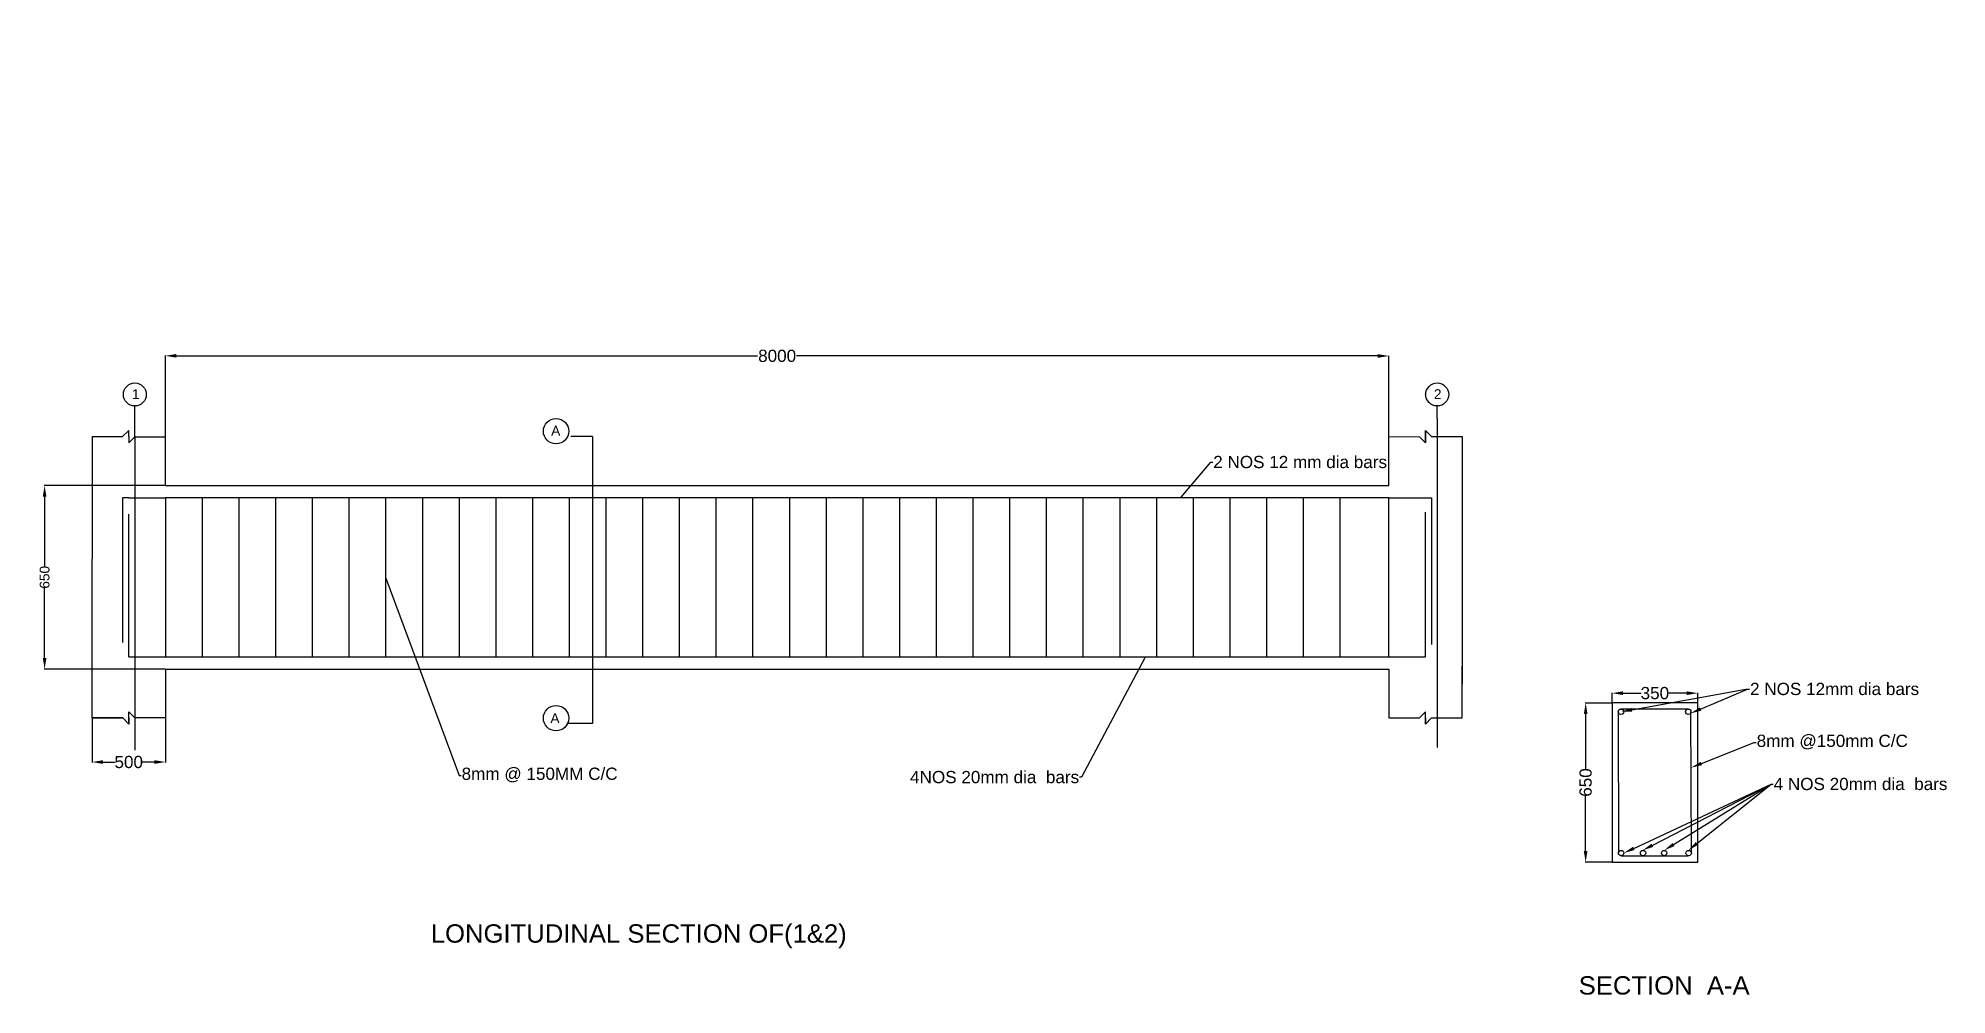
# Model space of a CAD drawing. Header units: millimetres. Extents: x -2939 to 23299, y 140 to 10993.
# Drawn here: x 15499 to 23299, y 3541 to 7451 of the extents above; entities that cross this region are included whole.
import ezdxf
from ezdxf import colors
from ezdxf.entities.mleader import LeaderData, LeaderLine
from ezdxf.math import Vec2, Vec3

# ---------------------------------------------------------------- set-up
doc = ezdxf.new("R2010")
doc.units = ezdxf.units.MM
doc.styles.get("Standard").update_dxf_attribs({"font": 'arial.ttf'})
doc.dimstyles.new('ISO-25', dxfattribs={"dimtxt": 2.5, "dimasz": 2.5, "dimexe": 1.25, "dimexo": 0.625, "dimtad": 1, "dimtxsty": 'Standard', "dimcen": 2.5, "dimadec": 0, "dimazin": 0, "dimtfac": 1, "dimtmove": 0, "dimatfit": 3, "dimfxl": 1, "dimarcsym": 0})

msp = doc.modelspace()

# ---------------------------------------------------------------- texts
at = {"attachment_point": 1}
for s, width, heights, insert, char_height in [('1', 10.43077, [0], (15882.059, 6016.604), 40), ('A ', 6.10262, [0], (15887.476, 5995.068), 2.5), ('A ', 6.10262, [0], (21163.064, 5995.068), 2.5), ('A ', 6.10262, [0], (21163.064, 5995.068), 2.5), ('A ', 6.10262, [0], (21163.064, 5995.068), 2.5), ('A ', 6.10262, [0], (21164.533, 5995.068), 2.5), ('A', 23.17727, [0], (17595.118, 5867.078), 40), ('A', 23.17727, [0], (17591.98, 4691.86), 40), ('SECTION  A-A', 1227.41506, [234.993], (21794.524, 3617.25), 75)]:
    msp.add_mtext_dynamic_manual_height_columns(s, width=width, gutter_width=12.5, heights=heights, dxfattribs=dict(at, insert=insert, char_height=char_height))
for s, insert, char_height in [('2', (21202.722, 6016.47), 40), ('LONGITUDINAL SECTION OF(1&2)', (17103.202, 3829.428), 75)]:
    msp.add_mtext(s, dxfattribs=dict(at, insert=insert, char_height=char_height))

# ---------------------------------------------------------------- blocks, each defined once
blk = doc.blocks.new('*D4')
at = {"color": 0, "lineweight": -2, "transparency": 16777216}
for p, q in [((21930.8, 4734.7), (21930.8, 4775.5)), ((21975.8, 4774.3), (22050, 4774.3)), ((22235.8, 4774.3), (22161.6, 4774.3)), ((22280.8, 4734.7), (22280.8, 4775.5))]:
    blk.add_line(p, q, dxfattribs=at)
at = {"color": 0, "transparency": 16777216}
for points in [[(21975.8, 4781.8), (21975.8, 4766.8), (21930.8, 4774.3)], [(22235.8, 4781.8), (22235.8, 4766.8), (22280.8, 4774.3)]]:
    blk.add_solid(points, dxfattribs=at)
at = {"layer": 'Defpoints', "color": 0, "transparency": 16777216}
for p in [(22280.8, 4774.3), (21930.8, 4734), (22280.8, 4734)]:
    blk.add_point(p, dxfattribs=at)
at = {"color": 0, "transparency": 16777216, "insert": (22105.8, 4774.3), "char_height": 50, "attachment_point": 5}
blk.add_mtext('350', dxfattribs=at)
blk = doc.blocks.new('*D5')
at = {"color": 0, "lineweight": -2, "transparency": 16777216}
for p, q in [((21930.2, 4734), (21821.6, 4734)), ((21822.9, 4689), (21822.9, 4464.9)), ((21822.9, 4129), (21822.9, 4353.1)), ((21930.2, 4084), (21821.6, 4084))]:
    blk.add_line(p, q, dxfattribs=at)
at = {"color": 0, "transparency": 16777216}
for points in [[(21815.4, 4689), (21830.4, 4689), (21822.9, 4734)], [(21815.4, 4129), (21830.4, 4129), (21822.9, 4084)]]:
    blk.add_solid(points, dxfattribs=at)
at = {"layer": 'Defpoints', "color": 0, "transparency": 16777216}
for p in [(21930.8, 4734), (21822.9, 4084), (21930.8, 4084)]:
    blk.add_point(p, dxfattribs=at)
at = {"color": 0, "transparency": 16777216, "insert": (21822.9, 4409), "char_height": 50, "attachment_point": 5, "rotation": 90}
blk.add_mtext('650', dxfattribs=at)
blk = doc.blocks.new('*D8')
at = {"color": 0, "lineweight": -2, "transparency": 16777216}
for p, q in [((16018, 5622.8), (15523.5, 5622.8)), ((15524.8, 5577.8), (15524.8, 5292.6)), ((15524.8, 4917.8), (15524.8, 5202.9)), ((16018, 4872.8), (15523.5, 4872.8))]:
    blk.add_line(p, q, dxfattribs=at)
at = {"color": 0, "transparency": 16777216}
for points in [[(15517.3, 5577.8), (15532.3, 5577.8), (15524.8, 5622.8)], [(15517.3, 4917.8), (15532.3, 4917.8), (15524.8, 4872.8)]]:
    blk.add_solid(points, dxfattribs=at)
at = {"layer": 'Defpoints', "color": 0, "transparency": 16777216}
for p in [(16018.6, 5622.8), (15524.8, 4872.8), (16018.6, 4872.8)]:
    blk.add_point(p, dxfattribs=at)
at = {"color": 0, "transparency": 16777216, "insert": (15524.8, 5247.8), "char_height": 40, "attachment_point": 5, "rotation": 90}
blk.add_mtext('650 ', dxfattribs=at)
blk = doc.blocks.new('*D9')
at = {"color": 0, "lineweight": -2, "transparency": 16777216}
for p, q in [((16018.6, 5824.1), (16018.6, 6154.4)), ((16063.6, 6153.1), (18439, 6152.8)), ((20973.6, 6152.4), (18598.2, 6152.8)), ((21018.6, 5823.4), (21018.6, 6153.7))]:
    blk.add_line(p, q, dxfattribs=at)
at = {"color": 0, "transparency": 16777216}
for points in [[(16063.6, 6160.6), (16063.6, 6145.6), (16018.6, 6153.1)], [(20973.6, 6159.9), (20973.6, 6144.9), (21018.6, 6152.4)]]:
    blk.add_solid(points, dxfattribs=at)
at = {"layer": 'Defpoints', "color": 0, "transparency": 16777216}
for p in [(21018.6, 6152.4), (16018.6, 5823.5), (21018.6, 5822.8)]:
    blk.add_point(p, dxfattribs=at)
at = {"color": 0, "transparency": 16777216, "insert": (18518.6, 6152.8), "char_height": 50, "attachment_point": 5, "rotation": 359.99199}
blk.add_mtext('8000', dxfattribs=at)
blk = doc.blocks.new('*D10')
at = {"color": 0, "lineweight": -2, "transparency": 16777216}
for p, q in [((15718.6, 4672.2), (15718.6, 4491.5)), ((16018.6, 4672.2), (16018.6, 4491.5)), ((15763.6, 4492.7), (15812.8, 4492.7)), ((15973.6, 4492.7), (15924.4, 4492.7))]:
    blk.add_line(p, q, dxfattribs=at)
at = {"color": 0, "transparency": 16777216}
for points in [[(15763.6, 4500.2), (15763.6, 4485.2), (15718.6, 4492.7)], [(15973.6, 4500.2), (15973.6, 4485.2), (16018.6, 4492.7)]]:
    blk.add_solid(points, dxfattribs=at)
at = {"layer": 'Defpoints', "color": 0, "transparency": 16777216}
for p in [(15718.6, 4672.8), (16018.6, 4672.8), (16018.6, 4492.7)]:
    blk.add_point(p, dxfattribs=at)
at = {"color": 0, "transparency": 16777216, "insert": (15868.6, 4492.7), "char_height": 50, "attachment_point": 5}
blk.add_mtext('500', dxfattribs=at)

# ---------------------------------------------------------------- dimensions: what is measured, and where the dimension line sits
dim = msp.add_aligned_dim(p1=(16018.579, 5823.493), p2=(21018.579, 5822.794), distance=329.643, text='8000', dimstyle='ISO-25', override={"dimtxt": 50, "dimasz": 45, "dimgap": 5, "dimtad": 0})
dim.commit()
dim.dimension.update_dxf_attribs({"geometry": '*D9', "text_midpoint": (18518.625, 6152.786)})
dim = msp.add_linear_dim(base=(15524.757, 4872.794), p1=(16018.579, 5622.794), p2=(16018.579, 4872.794), angle=90, text='650 ', dimstyle='ISO-25', override={"dimtxt": 40, "dimasz": 45, "dimtad": 0})
dim.commit()
dim.dimension.update_dxf_attribs({"geometry": '*D8', "text_midpoint": (15524.757, 5247.794)})
dim = msp.add_linear_dim(base=(22280.795, 4774.294), p1=(21930.795, 4734.033), p2=(22280.795, 4734.033), dimstyle='ISO-25', override={"dimtxt": 50, "dimasz": 45, "dimtad": 0})
dim.commit()
dim.dimension.update_dxf_attribs({"geometry": '*D4', "text_midpoint": (22105.795, 4774.294)})
dim = msp.add_linear_dim(base=(21822.878, 4084.033), p1=(21930.795, 4734.033), p2=(21930.795, 4084.033), angle=90, dimstyle='ISO-25', override={"dimtxt": 50, "dimasz": 45, "dimtad": 0})
dim.commit()
dim.dimension.update_dxf_attribs({"geometry": '*D5', "text_midpoint": (21822.878, 4409.033)})
dim = msp.add_linear_dim(base=(16018.579, 4492.737), p1=(15718.579, 4672.794), p2=(16018.579, 4672.794), text='500', dimstyle='ISO-25', override={"dimtxt": 50, "dimasz": 45, "dimtad": 0})
dim.commit()
dim.dimension.update_dxf_attribs({"geometry": '*D10', "text_midpoint": (15868.579, 4492.737)})

# ---------------------------------------------------------------- linework, layer by layer
for p, q in [((15893.579, 5822.586), (15893.579, 5948.123)), ((21215.946, 5896.979), (21215.946, 5948.124)), ((21215.946, 5896.979), (21215.946, 4552.515)), ((15718.579, 5822.794), (15843.58, 5822.932)), ((15718.579, 5822.794), (15718.579, 5322.794)), ((15843.58, 5822.932), (15868.579, 5847.702)), ((15868.579, 5822.794), (15868.579, 5847.702)), ((15868.579, 5822.794), (15868.579, 5797.794)), ((15868.579, 5822.794), (15868.579, 5797.794)), ((15893.579, 5822.586), (15868.579, 5797.794)), ((15893.579, 5822.586), (16018.579, 5822.586)), ((15893.579, 5822.586), (15893.579, 4541.52)), ((16018.579, 5622.794), (16018.579, 5822.794)), ((17764.621, 5823.493), (17675.546, 5823.493)), ((17764.621, 5823.493), (17764.621, 4650.62)), ((21018.579, 5622.794), (21018.579, 5822.794)), ((21018.579, 5822.794), (21143.581, 5822.476)), ((21143.581, 5822.476), (21168.579, 5797.794)), ((21168.579, 5822.794), (21168.579, 5847.794)), ((21168.579, 5847.794), (21168.579, 5822.794)), ((21193.575, 5823.273), (21168.579, 5847.794)), ((21168.579, 5822.794), (21168.579, 5797.794)), ((21168.579, 5797.794), (21168.579, 5822.794)), ((21193.575, 5823.273), (21318.579, 5823.273)), ((21318.579, 5822.794), (21318.579, 4811.924)), ((16018.579, 5622.794), (21018.579, 5622.794)), ((21018.457, 5657.765), (21018.457, 5657.765)), ((15868.579, 5572.794), (15843.579, 5572.794)), ((15843.579, 5572.794), (15843.579, 4981.831)), ((15868.579, 5572.794), (16018.579, 5572.794)), ((21018.579, 5572.794), (16018.579, 5572.794)), ((16018.579, 5572.794), (16018.579, 4922.794)), ((16168.579, 5572.794), (16168.579, 4922.794)), ((16318.579, 5572.794), (16318.579, 4922.794)), ((16468.579, 5572.794), (16468.579, 4922.794)), ((16618.579, 5572.794), (16618.579, 4922.794)), ((16768.579, 5572.794), (16768.579, 4922.794)), ((16918.579, 5572.794), (16918.579, 4922.794)), ((17068.579, 5572.794), (17068.579, 4922.794)), ((17218.579, 5572.794), (17218.579, 4922.794)), ((17368.579, 5572.794), (17368.579, 4922.794)), ((17518.579, 5572.794), (17518.579, 4922.794)), ((17668.579, 5572.794), (17668.579, 4922.794)), ((17818.579, 5572.794), (17818.579, 4922.794)), ((17968.579, 5572.794), (17968.579, 4922.794)), ((18118.579, 5572.794), (18118.579, 4922.794)), ((18268.579, 5572.794), (18268.579, 4922.794)), ((18418.579, 5572.794), (18418.579, 4922.794)), ((18568.579, 5572.794), (18568.579, 4922.794)), ((18718.579, 5572.794), (18718.579, 4922.794)), ((18868.579, 5572.794), (18868.579, 4922.794)), ((19018.579, 5572.794), (19018.579, 4922.794)), ((19168.579, 5572.794), (19168.579, 4922.794)), ((19318.579, 5572.794), (19318.579, 4922.794)), ((19468.579, 5572.794), (19468.579, 4922.794)), ((19618.579, 5572.794), (19618.579, 4922.794)), ((19768.579, 5572.794), (19768.579, 4922.794)), ((19918.579, 5572.794), (19918.579, 4922.794)), ((20068.579, 5572.794), (20068.579, 4922.794)), ((20218.579, 5572.794), (20218.579, 4922.794)), ((20368.579, 5572.794), (20368.579, 4922.794)), ((20518.579, 5572.794), (20518.579, 4922.794)), ((20668.579, 5572.794), (20668.579, 4922.794)), ((20818.579, 5572.794), (20818.579, 4922.794)), ((21018.579, 4922.794), (21018.579, 5572.794)), ((21018.579, 5572.794), (21168.579, 5572.794)), ((21168.579, 5572.794), (21168.579, 5572.794)), ((21168.579, 5572.794), (21193.579, 5572.794)), ((21193.579, 5572.794), (21193.579, 4973.328)), ((15868.579, 4922.794), (15868.579, 5506.555)), ((21168.579, 4922.794), (21168.579, 5513.681)), ((15718.579, 4672.794), (15718.579, 5322.794)), ((15868.579, 4922.794), (16018.579, 4922.794)), ((16018.579, 4922.794), (21018.579, 4922.794)), ((21018.579, 4957.765), (21018.457, 4957.765)), ((21018.457, 4957.765), (21018.579, 4957.685)), ((21018.579, 4922.794), (21168.579, 4922.794)), ((16018.579, 4872.794), (21018.579, 4872.794)), ((16018.579, 4872.794), (16018.579, 4672.794)), ((21018.579, 4872.794), (21018.579, 4672.794)), ((21318.579, 4672.794), (21318.579, 4885.218)), ((15868.579, 4672.794), (15868.579, 4697.794)), ((15893.109, 4672.794), (15868.579, 4697.794)), ((21168.579, 4697.794), (21143.579, 4672.794)), ((21168.579, 4672.794), (21168.579, 4697.794)), ((21930.795, 4734.033), (21930.795, 4084.033)), ((22280.795, 4734.033), (21930.795, 4734.033)), ((21956.379, 4698.069), (21956.941, 4120.77)), ((22242.435, 4709.033), (21967.343, 4709.033)), ((22254.9, 4120.781), (22253.399, 4698.069)), ((22280.795, 4084.033), (22280.795, 4734.033)), ((15844.662, 4672.794), (15718.579, 4672.794)), ((15718.579, 4672.794), (15844.662, 4672.794)), ((15844.662, 4672.794), (15868.579, 4647.794)), ((15868.579, 4672.794), (15868.579, 4647.794)), ((15868.579, 4647.794), (15868.579, 4672.794)), ((16018.579, 4672.794), (15893.109, 4672.794)), ((17764.621, 4650.62), (17658.845, 4650.62)), ((21018.579, 4672.794), (21143.579, 4672.794)), ((21018.579, 4672.794), (21143.579, 4672.794)), ((21168.579, 4672.794), (21168.579, 4647.794)), ((21168.579, 4647.794), (21168.579, 4672.794)), ((21168.579, 4647.794), (21192.9, 4672.794)), ((21192.9, 4672.794), (21318.579, 4672.794)), ((21930.795, 4084.033), (22280.795, 4084.033)), ((21967.905, 4109.817), (22243.936, 4109.817))]:
    msp.add_line(p, q)
for centre, radius in [((15893.579, 5995.068), 46.945), ((21216.223, 5995.068), 46.945), ((17615.157, 5844.946), 51.834), ((17615.157, 4672.072), 51.834), ((21967.343, 4698.069), 10.964), ((22242.435, 4698.069), 10.964), ((21967.905, 4120.781), 10.964), ((22057.428, 4120.781), 10.964), ((22143.755, 4120.781), 10.964), ((22243.936, 4120.781), 10.964)]:
    msp.add_circle(centre, radius)

msp.set_redraw_order([(e.dxf.handle, doc.entitydb.next_handle()) for e in msp.query("TEXT MTEXT ATTDEF DIMENSION ARC_DIMENSION")])  # texts and dimensions are drawn at this point

# ---------------------------------------------------------------- leaders
ml = msp.add_multileader_mtext('Standard')
ml.set_content('2 NOS 12 mm dia bars', color=256)
ml.set_leader_properties()
ml.build(insert=Vec2(0, 0))
ctx = ml.context
ctx.base_point, ctx.char_height, ctx.plane_origin = Vec3(20298.818, 5718.697), 50, Vec3(20167.921, 5572.794)
notes = []
notes.append((ctx, [(0, (1, 1, 0), (20290.818, 5718.697), (1, 0), 8, [(0, [(20167.921, 5572.794)], 0, [])])]))
ctx.mtext.insert, ctx.mtext.flow_direction = Vec3(20300.818, 5744.123), 5
ml = msp.add_multileader_mtext('Standard')
ml.set_content('8mm @ 150MM C/C ', color=256)
ml.set_leader_properties()
ml.build(insert=Vec2(0, 0))
ctx = ml.context
ctx.base_point, ctx.char_height, ctx.plane_origin = Vec3(17227.18, 4437.539), 50, Vec3(16918.579, 5247.794)
notes.append((ctx, [(0, (1, 1, 0), (17219.18, 4437.539), (1, 0), 8, [(0, [(16918.579, 5247.794)], 0, [])])]))
ctx.mtext.insert, ctx.mtext.flow_direction = Vec3(17229.18, 4469.889), 5
ml = msp.add_multileader_mtext('Standard')
ml.set_content('4NOS 20mm dia  bars', color=256)
ml.set_leader_properties()
ml.build(insert=Vec2(0, 0))
ctx = ml.context
ctx.base_point, ctx.char_height, ctx.plane_origin = Vec3(19063.403, 4430.87), 50, Vec3(20023.287, 4922.794)
ctx.text_align_type = 2
notes.append((ctx, [(0, (1, 1, 0), (19762.818, 4430.87), (-1, 0), 8, [(0, [(20023.287, 4922.794)], 0, [])])]))
ctx.mtext.insert, ctx.mtext.alignment, ctx.mtext.flow_direction = Vec3(19752.818, 4456.297), 3, 5
ml = msp.add_multileader_mtext('Standard')
ml.set_content('', color=256)
ml.set_leader_properties()
ml.build(insert=Vec2(0, 0))
ml.multileader.update_dxf_attribs({"arrow_head_size": 45})
ctx = ml.context
ctx.base_point, ctx.char_height, ctx.arrow_head_size, ctx.plane_origin = Vec3(22484.937, 4791.131), 50, 45, Vec3(21967.343, 4698.069)
notes.append((ctx, [(0, (1, 1, 0), (22476.937, 4791.131), (1, 0), 8, [(0, [(21967.343, 4698.069)], 0, [])])]))
ctx.mtext.insert, ctx.mtext.flow_direction = Vec3(22486.937, 4816.131), 5
ml = msp.add_multileader_mtext('Standard')
ml.set_content('2 NOS 12mm dia bars', color=256)
ml.set_leader_properties()
ml.build(insert=Vec2(0, 0))
ml.multileader.update_dxf_attribs({"arrow_head_size": 45})
ctx = ml.context
ctx.base_point, ctx.char_height, ctx.arrow_head_size, ctx.plane_origin = Vec3(22492.937, 4791.131), 50, 45, Vec3(22251.396, 4691.751)
notes.append((ctx, [(0, (1, 1, 0), (22484.937, 4791.131), (1, 0), 8, [(0, [(22251.396, 4691.751)], 0, [])])]))
ctx.mtext.insert, ctx.mtext.flow_direction = Vec3(22494.937, 4816.557), 5
ml = msp.add_multileader_mtext('Standard')
ml.set_content('8mm @150mm C/C', color=256)
ml.set_leader_properties()
ml.build(insert=Vec2(0, 0))
ml.multileader.update_dxf_attribs({"arrow_head_size": 45})
ctx = ml.context
ctx.base_point, ctx.char_height, ctx.arrow_head_size, ctx.plane_origin = Vec3(22519.922, 4572.218), 50, 45, Vec3(22253.992, 4470.087)
notes.append((ctx, [(0, (1, 1, 0), (22511.922, 4572.218), (1, 0), 8, [(0, [(22253.992, 4470.087)], 0, [])])]))
ctx.mtext.insert, ctx.mtext.flow_direction = Vec3(22521.922, 4604.568), 5
ml = msp.add_multileader_mtext('Standard')
ml.set_content('', color=256)
ml.set_leader_properties()
ml.build(insert=Vec2(0, 0))
ml.multileader.update_dxf_attribs({"arrow_head_size": 45})
ctx = ml.context
ctx.base_point, ctx.char_height, ctx.arrow_head_size, ctx.plane_origin = Vec3(22589.248, 4402.677), 50, 45, Vec3(21978.868, 4120.781)
notes.append((ctx, [(0, (1, 1, 0), (22581.248, 4402.677), (1, 0), 8, [(0, [(21978.868, 4120.781)], 0, [])])]))
ctx.mtext.insert, ctx.mtext.flow_direction = Vec3(22591.248, 4427.677), 5
ml = msp.add_multileader_mtext('Standard')
ml.set_content('', color=256)
ml.set_leader_properties()
ml.build(insert=Vec2(0, 0))
ml.multileader.update_dxf_attribs({"arrow_head_size": 45})
ctx = ml.context
ctx.base_point, ctx.char_height, ctx.arrow_head_size, ctx.plane_origin = Vec3(22589.248, 4402.677), 50, 45, Vec3(22055.233, 4131.523)
notes.append((ctx, [(0, (1, 1, 0), (22581.248, 4402.677), (1, 0), 8, [(0, [(22055.233, 4131.523)], 0, [])])]))
ctx.mtext.insert, ctx.mtext.flow_direction = Vec3(22591.248, 4427.677), 5
ml = msp.add_multileader_mtext('Standard')
ml.set_content('', color=256)
ml.set_leader_properties()
ml.build(insert=Vec2(0, 0))
ml.multileader.update_dxf_attribs({"arrow_head_size": 45})
ctx = ml.context
ctx.base_point, ctx.char_height, ctx.arrow_head_size, ctx.plane_origin = Vec3(22589.248, 4402.677), 50, 45, Vec3(22143.755, 4131.745)
notes.append((ctx, [(0, (1, 1, 0), (22581.248, 4402.677), (1, 0), 8, [(0, [(22143.755, 4131.745)], 0, [])])]))
ctx.mtext.insert, ctx.mtext.flow_direction = Vec3(22591.248, 4427.677), 5
ml = msp.add_multileader_mtext('Standard')
ml.set_content('4 NOS 20mm dia  bars', color=256)
ml.set_leader_properties()
ml.build(insert=Vec2(0, 0))
ml.multileader.update_dxf_attribs({"arrow_head_size": 45})
ctx = ml.context
ctx.base_point, ctx.char_height, ctx.arrow_head_size, ctx.plane_origin = Vec3(22589.248, 4402.677), 50, 45, Vec3(22242.7, 4131.675)
notes.append((ctx, [(0, (1, 1, 0), (22581.248, 4402.677), (1, 0), 8, [(0, [(22242.7, 4131.675)], 0, [])])]))
ctx.mtext.insert, ctx.mtext.flow_direction = Vec3(22591.248, 4428.103), 5
for ctx, leaders in notes:
    for number, flags, end, landing, length, lines in leaders:
        leader = LeaderData()
        leader.index, (leader.has_last_leader_line, leader.has_dogleg_vector, leader.attachment_direction) = number, flags
        leader.last_leader_point, leader.dogleg_vector, leader.dogleg_length = Vec3(end), Vec3(landing), length
        for number, points, colour, breaks in lines:
            line = LeaderLine()
            line.index, line.vertices, line.color, line.breaks = number, Vec3.list(points), colors.encode_raw_color(colour), breaks
            leader.lines.append(line)
        ctx.leaders.append(leader)

doc.saveas('drawing.dxf')
